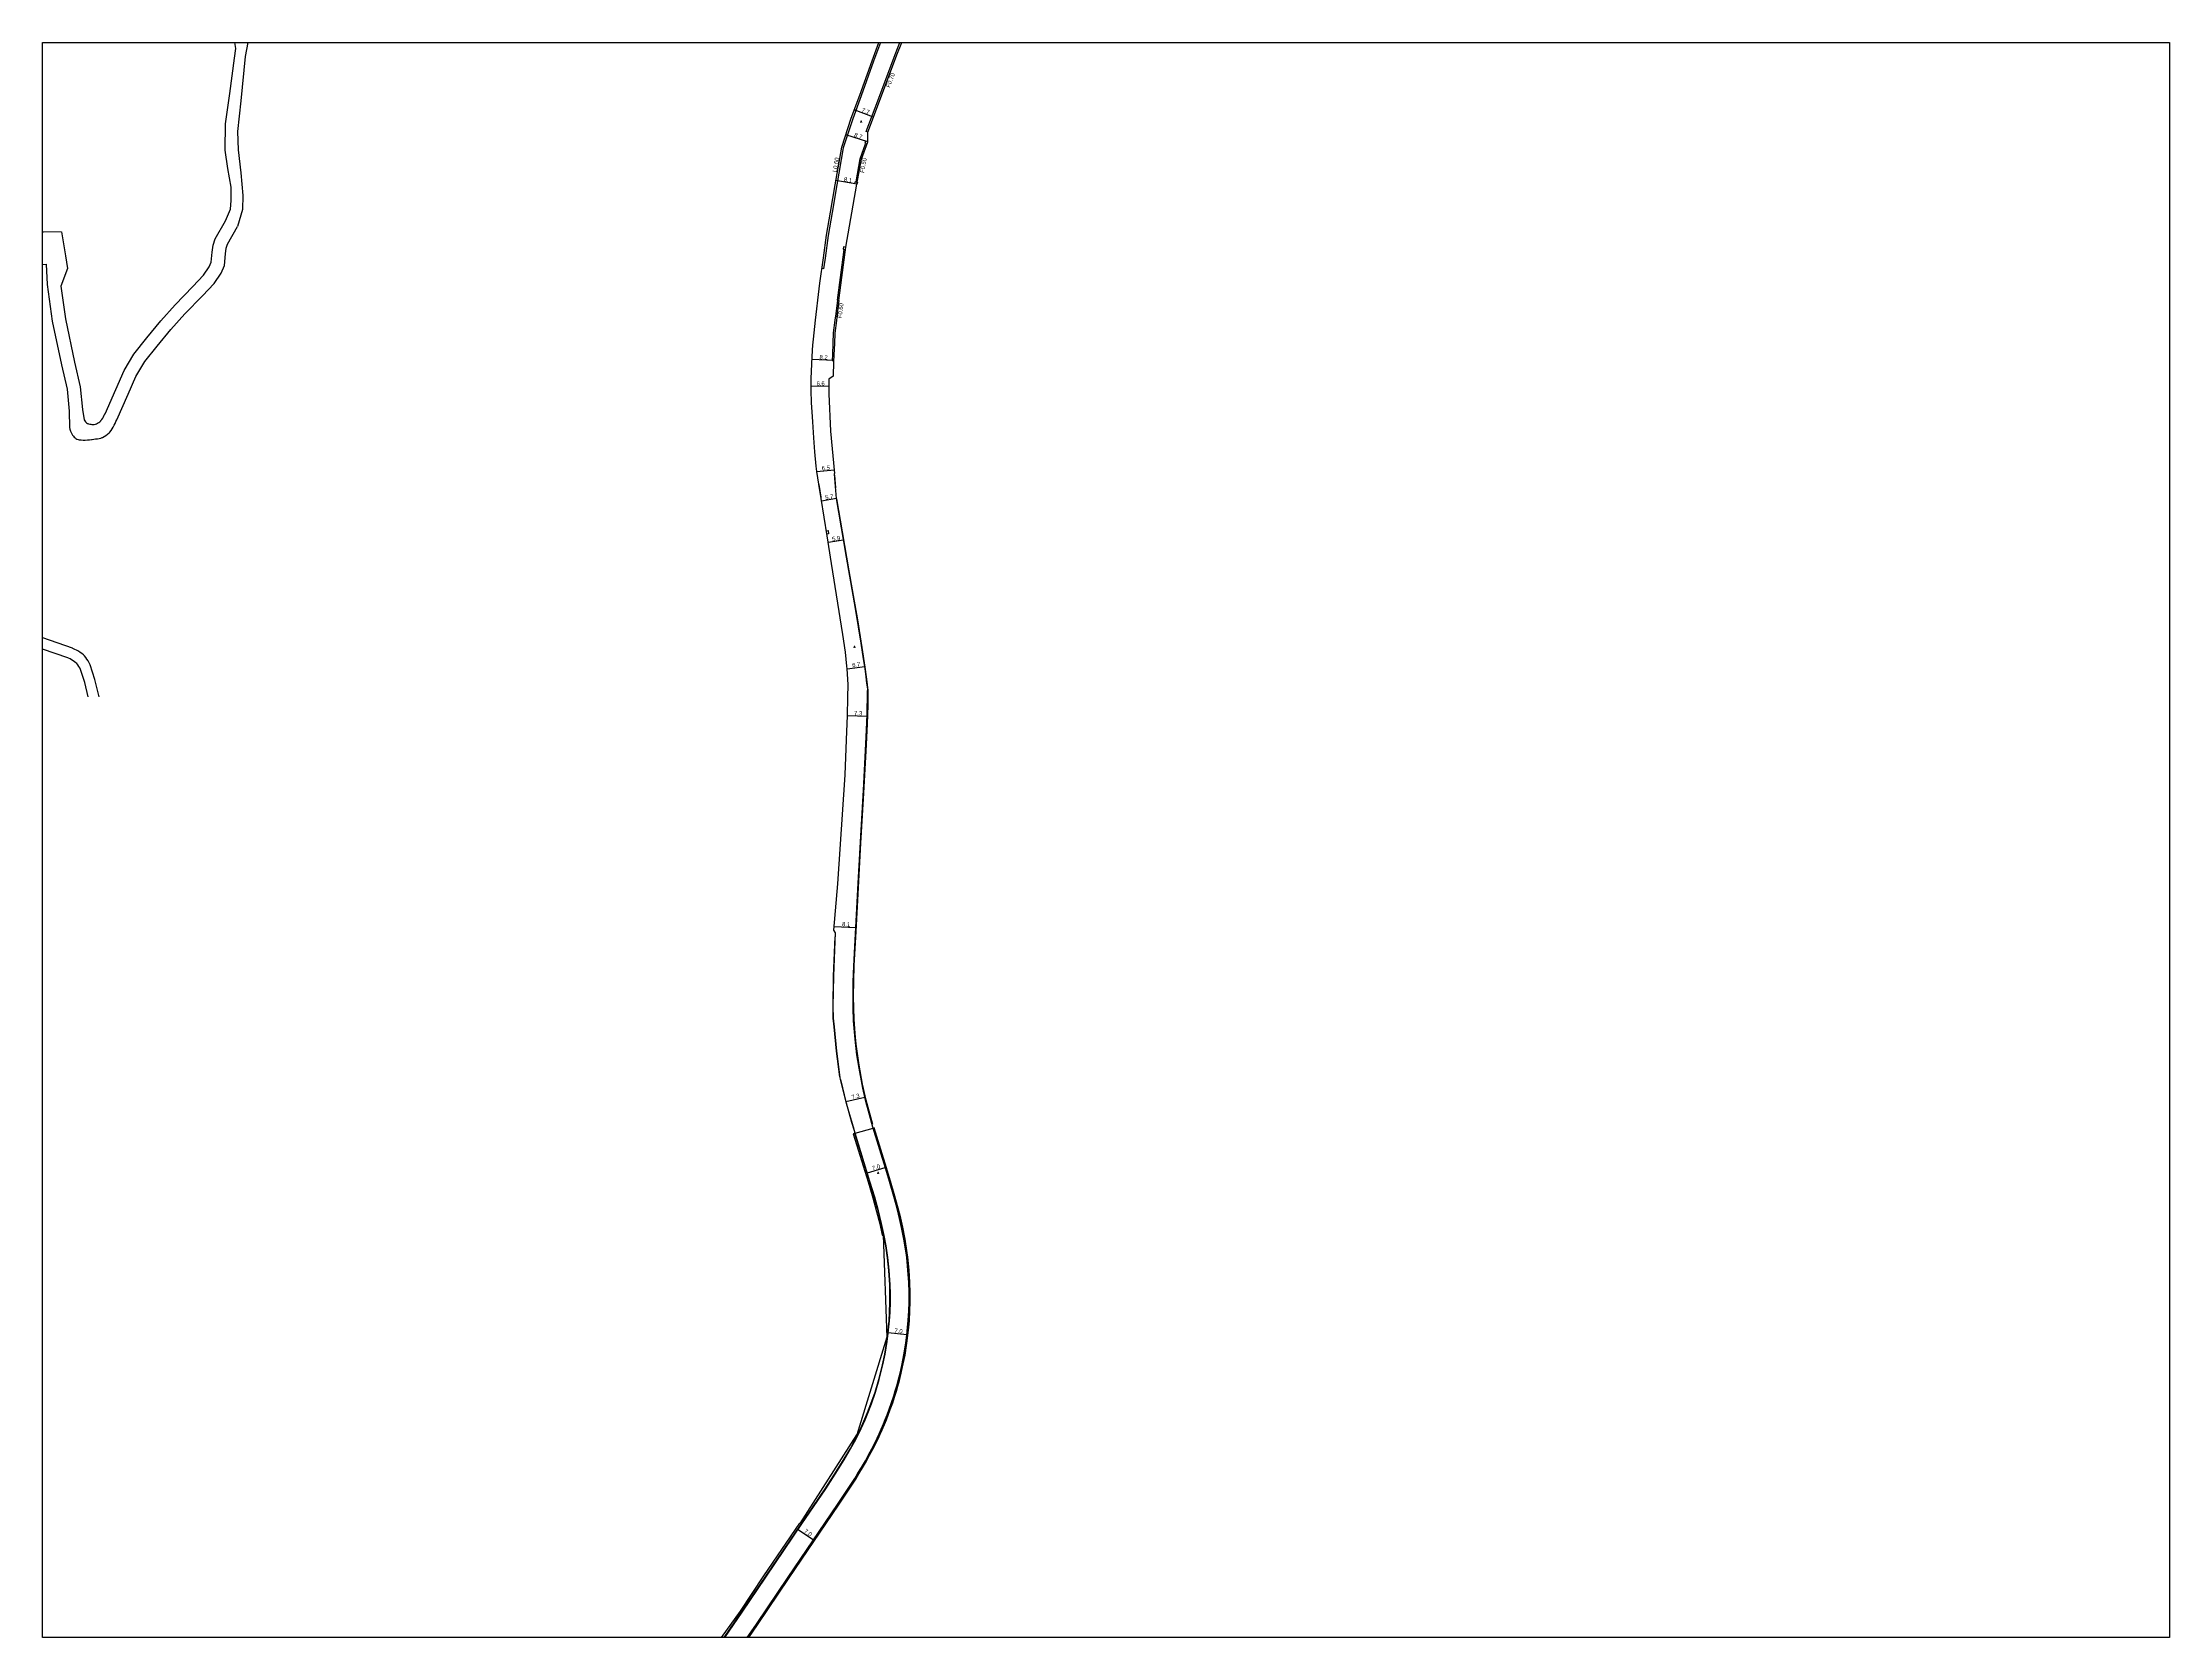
# Model space of a CAD drawing. Header units: metres. Extents: x -29069 to -12000, y -243240 to -120000.
# Drawn here: x -13600 to -12800, y -121200 to -120600 of the extents above; entities that cross this region are included whole.
import ezdxf

# ---------------------------------------------------------------- set-up
doc = ezdxf.new("R2010")
doc.units = ezdxf.units.M
doc.header["$LTSCALE"] = 2.5
for name, color, linetype in [('側溝・桝', 7, 'Continuous'), ('図郭', 7, 'Continuous'), ('幅員', 7, 'Continuous'), ('歩道・分離帯・安全施設', 7, 'Continuous'), ('舗装', 7, 'Continuous'), ('道路', 7, 'Continuous')]:
    doc.layers.add(name, color=color, linetype=linetype)
doc.styles.get("Standard").update_dxf_attribs({"font": ''})
doc.styles.add('YOKO_DECO', font='txt.shx', dxfattribs={"bigfont": 'extfont.shx'})
doc.styles.get('Standard').set_extended_font_data('@MS PGothic')

msp = doc.modelspace()

# ---------------------------------------------------------------- linework, layer by layer
at = {"layer": '側溝・桝'}
for points in [[(-13284.81, -120600), (-13287.44, -120607.04), (-13292.09, -120620.04), (-13295.27, -120628.7), (-13298.84, -120639.57), (-13301.3, -120653.58), (-13303.03, -120663.88), (-13304.51, -120672.61), (-13305.67, -120681.11), (-13306.28, -120685.09), (-13306.85, -120684.99)], [(-13289.53, -120633.66), (-13290.17, -120633.43), (-13285.44, -120620.88), (-13279.28, -120604.46), (-13277.53, -120600)], [(-13294, -120652.42), (-13292.42, -120643.76), (-13290.43, -120638.06)], [(-13300.99, -120696.92), (-13299.87, -120688.37), (-13298.52, -120677.82)], [(-13301.04, -120696.92), (-13301.64, -120702.01), (-13301.97, -120704.49), (-13302.58, -120709.23), (-13302.73, -120713.14), (-13302.93, -120717.42), (-13303.02, -120719.65), (-13302.43, -120719.67)], [(-13301.04, -120696.92), (-13300.99, -120696.92)]]:
    msp.add_lwpolyline(points, dxfattribs=at)
for points in [[(-13290.74, -120637.95), (-13289.92, -120638.23), (-13289.62, -120637.36), (-13290.44, -120637.08)], [(-13294.35, -120652.36), (-13293.52, -120652.51), (-13293.67, -120653.33), (-13294.51, -120653.17)], [(-13298.89, -120677.77), (-13297.99, -120677.88), (-13297.87, -120676.95), (-13298.77, -120676.83)], [(-13305.18, -120783.75), (-13304.56, -120783.63), (-13304.36, -120784.83), (-13304.99, -120784.94)]]:
    msp.add_lwpolyline(points, close=True, dxfattribs=at)
at = {"layer": '図郭'}
msp.add_lwpolyline([(-13600, -120600), (-12800, -120600), (-12800, -121200), (-13600, -121200)], close=True, dxfattribs=at)
at = {"layer": '幅員'}
for points in [[(-13287.41, -120628.04), (-13294.67, -120625.37)], [(-13289.62, -120637.36), (-13297.84, -120634.67)], [(-13293.67, -120653.33), (-13301.6, -120651.94)], [(-13308.79, -120761.37), (-13302.3, -120760.8)], [(-13301.36, -120771.58), (-13307.01, -120772.5)], [(-13298.68, -120787.18), (-13304.47, -120788.12)], [(-13297.39, -120835.59), (-13290.74, -120834.67)], [(-13297.19, -120853.19), (-13289.86, -120853.47)], [(-13302.21, -120932.51), (-13294.14, -120932.94)], [(-13297.82, -120998.34), (-13290.72, -120996.72)], [(-13289.76, -121025.22), (-13283.07, -121023.15)], [(-13281.88, -121085.29), (-13274.9, -121086.06)], [(-13315.76, -121159.34), (-13309.96, -121163.27)]]:
    msp.add_lwpolyline(points, dxfattribs=at)
at = {"layer": '幅員', "flags": 128}
for points in [[(-13302.43, -120719.67), (-13310.6, -120719.21)], [(-13304.27, -120729.26), (-13310.91, -120729.35)]]:
    msp.add_lwpolyline(points, dxfattribs=at)
at = {"layer": '歩道・分離帯・安全施設'}
for points in [[(-13307.99, -120766.21), (-13307.25, -120771.08)], [(-13301.63, -120767.51), (-13302.03, -120762.72)], [(-13287.72, -121007.06), (-13290.27, -120997.88), (-13291.61, -120991.85), (-13292.85, -120984.74), (-13294, -120976.77), (-13294.38, -120972.83), (-13294.78, -120967.39), (-13294.92, -120958.88), (-13294.66, -120947.15), (-13293.98, -120934.46), (-13293.32, -120922.59), (-13292.2, -120901.21), (-13291.25, -120884.51), (-13290.21, -120866.63), (-13289.73, -120856.32), (-13289.48, -120849.37), (-13289.44, -120843.72), (-13289.96, -120839.47), (-13290.62, -120834.99), (-13291.71, -120827.55), (-13293.4, -120817.2), (-13294.96, -120807.99), (-13296.59, -120798.79), (-13299.1, -120784.06), (-13301.23, -120771.7)], [(-13301.99, -120936.42), (-13302.59, -120951.25), (-13302.79, -120962.61), (-13302.69, -120967), (-13302.37, -120970.25), (-13301.5, -120979.42), (-13300.19, -120989.12)], [(-13299.91, -120990.14), (-13297.72, -120999.03), (-13294.85, -121008.84)], [(-13343.61, -121200), (-13336.93, -121190.2), (-13327.9, -121176.89), (-13305.61, -121144.11), (-13301.32, -121137.47), (-13298.47, -121132.86), (-13296.15, -121128.9), (-13294.71, -121126.2), (-13293.43, -121123.74), (-13292.24, -121121.27), (-13290.66, -121117.7), (-13289.67, -121115.36), (-13288.41, -121112.08), (-13286.86, -121107.74), (-13285.43, -121103), (-13284.02, -121097.38), (-13283.23, -121093.41), (-13282.46, -121088.65), (-13282.2, -121086.69), (-13281.61, -121080.93), (-13281.37, -121077.68), (-13281.27, -121073.86), (-13281.26, -121070.71), (-13281.33, -121067.28), (-13281.67, -121061.89), (-13282.18, -121057.13), (-13282.82, -121052.73), (-13283.55, -121048.8), (-13284.57, -121044.24), (-13285.75, -121039.54), (-13287.16, -121034.39), (-13288.88, -121028.62), (-13294.46, -121010.47)], [(-13334.87, -121200), (-13308.95, -121162.1), (-13295.57, -121142.17), (-13293.45, -121138.81), (-13291.38, -121135.37), (-13289.41, -121131.84), (-13287.56, -121128.34), (-13285.79, -121124.72), (-13284.13, -121121.06), (-13282.57, -121117.37), (-13281.15, -121113.64), (-13279.89, -121109.83), (-13278.69, -121106), (-13277.67, -121102.26), (-13276.78, -121098.19), (-13276, -121094.31), (-13275.29, -121090.36), (-13274.75, -121086.32), (-13274.54, -121084.43), (-13274.37, -121082.4), (-13274.08, -121078.37), (-13273.93, -121074.45), (-13273.91, -121070.41), (-13274.01, -121066.44), (-13274.27, -121062.35), (-13274.61, -121058.44), (-13275.13, -121054.45), (-13275.79, -121050.48), (-13276.17, -121048.51), (-13276.52, -121046.54), (-13277.26, -121043.06), (-13278.2, -121039.2), (-13279.8, -121033.39), (-13282.09, -121025.73), (-13287.42, -121008.39)]]:
    msp.add_lwpolyline(points, dxfattribs=at)
at = {"layer": '舗装'}
msp.add_lwpolyline([(-13294.34, -121010.31), (-13287.63, -121008.37)], dxfattribs=at)
at = {"layer": '道路'}
for points in [[(-13600, -120672.24), (-13599.93, -120671.07), (-13592.84, -120671.24), (-13591.42, -120680.21), (-13590.67, -120684.98), (-13593.09, -120691.62), (-13591.39, -120703.95), (-13588, -120720.21), (-13585.84, -120729.55), (-13584.99, -120738.05), (-13584.33, -120741.98), (-13584.09, -120742.36), (-13583.79, -120742.71), (-13583.44, -120743.01), (-13583.06, -120743.27), (-13583.02, -120743.29), (-13582.65, -120743.45), (-13582.25, -120743.56), (-13581.84, -120743.62), (-13581.43, -120743.66), (-13580.99, -120743.67), (-13580.54, -120743.65), (-13580.11, -120743.58), (-13579.75, -120743.47), (-13579.3, -120743.25), (-13578.87, -120742.97), (-13578.47, -120742.65), (-13578.11, -120742.29), (-13578.08, -120742.25), (-13577.69, -120741.78), (-13577.36, -120741.28), (-13577.06, -120740.75), (-13576.78, -120740.21), (-13576.51, -120739.67), (-13576.49, -120739.63), (-13572.49, -120730.56), (-13569.33, -120723.36), (-13565.6, -120717.19), (-13560.75, -120711.11), (-13555.54, -120704.66), (-13550.13, -120698.67), (-13543.42, -120691.84), (-13539.41, -120687.54), (-13537.27, -120684.36), (-13536.52, -120682.58), (-13536.16, -120678.84), (-13535.78, -120676.23), (-13535.04, -120673.89), (-13531.13, -120667.06), (-13529.36, -120662.67), (-13529, -120659.4), (-13529.09, -120654.35), (-13530.32, -120647.34), (-13531.26, -120640.52), (-13531.18, -120630.61), (-13529.52, -120619.21), (-13527.76, -120605.94), (-13527.3, -120602.29), (-13527.69, -120600)], [(-13522.84, -120600), (-13523.75, -120605.28), (-13525.41, -120621.92), (-13526.7, -120633.41), (-13526.41, -120640.33), (-13525.37, -120649.02), (-13524.61, -120657.52), (-13524.79, -120662.75), (-13526.62, -120669.24)], [(-13307.93, -120692.63), (-13307.69, -120690.47), (-13306.24, -120681.02), (-13305.08, -120672.52), (-13303.6, -120663.79), (-13301.87, -120653.48), (-13299.4, -120639.42), (-13295.82, -120628.51), (-13292.63, -120619.84), (-13287.99, -120606.84), (-13285.42, -120600)], [(-13300.46, -120696.99), (-13299.34, -120688.36), (-13297.87, -120676.95), (-13293.67, -120653.33), (-13291.91, -120643.92), (-13289.62, -120637.36), (-13289.53, -120633.66), (-13284.79, -120621.09), (-13278.63, -120604.66), (-13276.8, -120600)], [(-13598.63, -120683.42), (-13598.21, -120691.07), (-13596.32, -120704.81), (-13592.89, -120721.29), (-13590.78, -120730.37), (-13589.95, -120738.72), (-13589.86, -120744.77), (-13589.69, -120745.51), (-13589.44, -120746.23), (-13589.12, -120746.92), (-13588.93, -120747.26), (-13588.68, -120747.67), (-13588.4, -120748.06), (-13588.1, -120748.42), (-13587.76, -120748.75), (-13587.45, -120748.98), (-13587.06, -120749.18), (-13586.65, -120749.32), (-13586.22, -120749.42), (-13585.78, -120749.49), (-13585.5, -120749.52), (-13584.71, -120749.57), (-13583.91, -120749.55), (-13583.12, -120749.49), (-13582.32, -120749.41), (-13581.53, -120749.31), (-13581.3, -120749.28), (-13580.66, -120749.21), (-13580.02, -120749.14), (-13579.38, -120749.06), (-13578.75, -120748.96), (-13578.13, -120748.8), (-13577.53, -120748.59), (-13577.49, -120748.57), (-13576.81, -120748.24), (-13576.16, -120747.84), (-13575.55, -120747.38), (-13574.99, -120746.86), (-13574.69, -120746.55), (-13574.21, -120745.96), (-13573.79, -120745.33), (-13573.4, -120744.68), (-13573.05, -120744), (-13572.71, -120743.31), (-13572.38, -120742.62), (-13572.05, -120741.95), (-13567.81, -120732.34), (-13564.88, -120725.67), (-13561.49, -120720.05), (-13556.87, -120714.26), (-13551.73, -120707.91), (-13546.5, -120702.1), (-13539.82, -120695.31), (-13535.48, -120690.66), (-13532.84, -120686.74), (-13531.62, -120683.82), (-13531.19, -120679.43), (-13530.89, -120677.34), (-13530.44, -120675.91), (-13526.62, -120669.24)], [(-13600, -120683.49), (-13598.63, -120683.42)], [(-13308.97, -120759.38), (-13309.46, -120754.03), (-13309.88, -120748.67), (-13310.31, -120742.67), (-13310.45, -120740.79), (-13310.74, -120735.47), (-13310.89, -120730.86), (-13310.94, -120726.52), (-13310.69, -120720.86), (-13310.4, -120715.7), (-13310.26, -120713.9), (-13310.04, -120711.64), (-13309.27, -120704.49), (-13307.93, -120692.63)], [(-13300.46, -120696.99), (-13301.06, -120702.08), (-13301.38, -120704.57), (-13301.99, -120709.28), (-13302.15, -120713.16), (-13302.34, -120717.45), (-13302.45, -120720.07), (-13302.68, -120725.51), (-13304.25, -120726.61), (-13304.3, -120732.14), (-13303.59, -120746.19), (-13302.17, -120762.18)], [(-13307.97, -120766.19), (-13308.79, -120761.37), (-13308.97, -120759.38)], [(-13334.91, -121200), (-13331.47, -121194.96), (-13319.53, -121177.37), (-13300.98, -121150.04), (-13296.23, -121142.88), (-13294.49, -121140.18), (-13293.31, -121138.24), (-13291.96, -121136), (-13290.52, -121133.52), (-13289.28, -121131.26), (-13288.07, -121129.01), (-13286.86, -121126.66), (-13286.09, -121125.04), (-13285.32, -121123.38), (-13284.54, -121121.67), (-13283.69, -121119.68), (-13283, -121117.99), (-13282.31, -121116.24), (-13281.56, -121114.17), (-13280.63, -121111.58), (-13279.83, -121109.11), (-13279.24, -121107.21), (-13278.72, -121105.38), (-13278.13, -121103.29), (-13277.43, -121100.52), (-13276.66, -121097.05), (-13276, -121093.7), (-13275.3, -121089.22), (-13274.93, -121086.33), (-13274.61, -121083.43), (-13274.4, -121080.76), (-13274.18, -121077.14), (-13274.08, -121073.85), (-13274.08, -121070.27), (-13274.2, -121066.45), (-13274.51, -121061.87), (-13274.95, -121057.01), (-13275.29, -121054.53), (-13276, -121050.21), (-13276.87, -121045.77), (-13277.64, -121042.38), (-13278.57, -121038.6), (-13279.8, -121034.08), (-13281.43, -121028.53), (-13282.97, -121023.47), (-13285.1, -121016.56), (-13287.75, -121007.97), (-13289.34, -121002.03), (-13290.34, -120998.41), (-13291.49, -120993.33), (-13292.89, -120985.86), (-13293.7, -120980.79), (-13294.38, -120974.96), (-13294.93, -120968), (-13295.07, -120963.17), (-13295.11, -120958.99), (-13295.08, -120953.36), (-13294.89, -120947.51), (-13294.52, -120940.09), (-13293.23, -120916.18), (-13292.12, -120896.31), (-13291.27, -120881.26), (-13290.17, -120861.37), (-13289.83, -120852.81), (-13289.66, -120844.31), (-13289.63, -120843.17), (-13289.9, -120840.95), (-13290.35, -120837.51), (-13290.74, -120834.67), (-13291.15, -120831.8), (-13292.09, -120825.94), (-13294.25, -120812.85), (-13297.57, -120793.64), (-13301.36, -120771.58), (-13302.01, -120764.05), (-13302.17, -120762.18)], [(-13301.74, -120934.97), (-13302.33, -120933.93), (-13300.84, -120916.47), (-13298.16, -120875.52), (-13297.55, -120862.29), (-13297.19, -120853.19), (-13297.09, -120846.41), (-13297.04, -120841.55), (-13297.39, -120835.59), (-13297.44, -120834.64), (-13297.93, -120829.3), (-13299, -120822.64), (-13303.2, -120795.99), (-13304.88, -120785.61), (-13307.17, -120771.48), (-13307.97, -120766.19)], [(-13578.71, -120846.12), (-13580.27, -120839.66), (-13582.09, -120834.07), (-13582.46, -120833.36), (-13582.85, -120832.66), (-13583.28, -120831.99), (-13583.75, -120831.34), (-13584.27, -120830.74), (-13584.62, -120830.38), (-13585.21, -120829.88), (-13585.84, -120829.42), (-13586.5, -120829.01), (-13587.19, -120828.64), (-13587.89, -120828.28), (-13588.59, -120827.95), (-13588.75, -120827.87), (-13599.9, -120823.94), (-13600, -120823.89)], [(-13582.82, -120846.12), (-13584.13, -120840.75), (-13585.72, -120835.86), (-13586.02, -120835.28), (-13586.36, -120834.7), (-13586.73, -120834.16), (-13587.14, -120833.65), (-13587.44, -120833.35), (-13587.95, -120832.92), (-13588.49, -120832.54), (-13589.07, -120832.21), (-13589.67, -120831.9), (-13590.27, -120831.6), (-13590.48, -120831.51), (-13600, -120828.15)], [(-13343.4, -121200), (-13336.89, -121190.5), (-13327.99, -121177.35), (-13314.36, -121157.28), (-13305.39, -121144.03), (-13300.96, -121137.24), (-13298.45, -121133.2), (-13296.08, -121129.08), (-13294.59, -121126.38), (-13293.36, -121123.99), (-13292.08, -121121.34), (-13290.62, -121118.09), (-13289.58, -121115.62), (-13288.24, -121112.16), (-13286.74, -121107.78), (-13285.29, -121102.98), (-13283.91, -121097.47), (-13283.08, -121093.43), (-13282.29, -121088.71), (-13282.02, -121086.62), (-13281.43, -121080.93), (-13281.2, -121077.67), (-13281.1, -121073.78), (-13281.06, -121070.65), (-13281.16, -121067.32), (-13281.5, -121061.86), (-13282, -121057.08), (-13282.66, -121052.66), (-13283.39, -121048.75), (-13284.38, -121044.23), (-13285.57, -121039.52), (-13287, -121034.36), (-13288.77, -121028.42), (-13294.34, -121010.31), (-13294.6, -121009.46), (-13295.56, -121006.22), (-13297.65, -120999), (-13299.84, -120990.12), (-13299.93, -120989.35), (-13301.27, -120979.41), (-13302.14, -120970.23), (-13302.47, -120966.99), (-13302.57, -120962.6), (-13302.37, -120951.23), (-13301.74, -120934.97)], [(-13295.04, -121010.53), (-13289.48, -121028.64), (-13287.7, -121034.57), (-13286.28, -121039.7), (-13285.09, -121044.4), (-13284.16, -121048.69), (-13283.8, -121048.61), (-13282.44, -121087.06), (-13293.72, -121123.83), (-13293.87, -121123.75), (-13315.1, -121157.09), (-13315.3, -121156.96), (-13328.78, -121176.81), (-13337.65, -121190.1), (-13344.7, -121200)], [(-13343.4, -121200), (-13336.89, -121190.5), (-13327.99, -121177.35), (-13314.36, -121157.28), (-13305.39, -121144.03), (-13300.96, -121137.24), (-13298.45, -121133.2), (-13296.08, -121129.08), (-13294.59, -121126.38), (-13293.36, -121123.99), (-13292.08, -121121.34), (-13290.62, -121118.09), (-13289.58, -121115.62), (-13288.24, -121112.16), (-13286.74, -121107.78), (-13285.29, -121102.98), (-13283.91, -121097.47), (-13283.08, -121093.43), (-13282.29, -121088.71), (-13282.02, -121086.62), (-13281.43, -121080.93), (-13281.2, -121077.67), (-13281.1, -121073.78), (-13281.06, -121070.65), (-13281.16, -121067.32), (-13281.5, -121061.86), (-13282, -121057.08), (-13282.66, -121052.66), (-13283.39, -121048.75), (-13284.38, -121044.23), (-13285.57, -121039.52), (-13287, -121034.36), (-13288.77, -121028.42), (-13294.34, -121010.31), (-13287.63, -121008.37)], [(-13343.4, -121200), (-13336.89, -121190.5), (-13327.99, -121177.35), (-13314.36, -121157.28), (-13305.39, -121144.03), (-13300.96, -121137.24), (-13298.45, -121133.2), (-13296.08, -121129.08), (-13294.59, -121126.38), (-13293.36, -121123.99), (-13292.08, -121121.34), (-13290.62, -121118.09), (-13289.58, -121115.62), (-13288.24, -121112.16), (-13286.74, -121107.78), (-13285.29, -121102.98), (-13283.91, -121097.47), (-13283.08, -121093.43), (-13282.29, -121088.71), (-13282.02, -121086.62), (-13281.43, -121080.93), (-13281.2, -121077.67), (-13281.1, -121073.78), (-13281.06, -121070.65), (-13281.16, -121067.32), (-13281.5, -121061.86), (-13282, -121057.08), (-13282.66, -121052.66), (-13283.39, -121048.75), (-13284.38, -121044.23), (-13285.57, -121039.52), (-13287, -121034.36), (-13288.77, -121028.42), (-13294.34, -121010.31), (-13295.04, -121010.53)], [(-13334.39, -121200), (-13331.11, -121195.2), (-13319.17, -121177.61), (-13300.62, -121150.27), (-13295.87, -121143.11), (-13294.12, -121140.4), (-13292.94, -121138.46), (-13291.58, -121136.21), (-13290.14, -121133.72), (-13288.9, -121131.46), (-13287.68, -121129.2), (-13286.47, -121126.84), (-13285.69, -121125.22), (-13284.92, -121123.55), (-13284.15, -121121.83), (-13283.28, -121119.83), (-13282.6, -121118.14), (-13281.9, -121116.38), (-13281.15, -121114.3), (-13280.22, -121111.71), (-13279.42, -121109.23), (-13278.83, -121107.32), (-13278.3, -121105.49), (-13277.71, -121103.39), (-13277.01, -121100.61), (-13276.24, -121097.12), (-13275.57, -121093.77), (-13274.87, -121089.27), (-13274.5, -121086.37), (-13274.18, -121083.45), (-13273.96, -121080.78), (-13273.75, -121077.14), (-13273.64, -121073.85), (-13273.64, -121070.25), (-13273.76, -121066.41), (-13274.08, -121061.82), (-13274.52, -121056.94), (-13274.86, -121054.45), (-13275.57, -121050.12), (-13276.44, -121045.66), (-13277.21, -121042.26), (-13278.15, -121038.47), (-13279.38, -121033.95), (-13281.02, -121028.39), (-13282.56, -121023.32), (-13284.69, -121016.42), (-13287.21, -121008.24), (-13287.63, -121008.37), (-13285.1, -121016.56), (-13282.97, -121023.47), (-13281.43, -121028.53), (-13279.8, -121034.08), (-13278.57, -121038.6), (-13277.64, -121042.38), (-13276.87, -121045.77), (-13276, -121050.21), (-13275.29, -121054.53), (-13274.95, -121057.01), (-13274.51, -121061.87), (-13274.2, -121066.45), (-13274.08, -121070.27), (-13274.08, -121073.85), (-13274.18, -121077.14), (-13274.4, -121080.76), (-13274.61, -121083.43), (-13274.93, -121086.33), (-13275.3, -121089.22), (-13276, -121093.7), (-13276.66, -121097.05), (-13277.43, -121100.52), (-13278.13, -121103.29), (-13278.72, -121105.38), (-13279.24, -121107.21), (-13279.83, -121109.11), (-13280.63, -121111.58), (-13281.56, -121114.17), (-13282.31, -121116.24), (-13283, -121117.99), (-13283.69, -121119.68), (-13284.54, -121121.67), (-13285.32, -121123.38), (-13286.09, -121125.04), (-13286.86, -121126.66), (-13288.07, -121129.01), (-13289.28, -121131.26), (-13290.52, -121133.52), (-13291.96, -121136), (-13293.31, -121138.24), (-13294.49, -121140.18), (-13296.23, -121142.88), (-13300.98, -121150.04), (-13319.53, -121177.37), (-13331.47, -121194.96), (-13334.91, -121200)], [(-13287.63, -121008.37), (-13285.1, -121016.56), (-13282.97, -121023.47), (-13281.43, -121028.53), (-13279.8, -121034.08), (-13278.57, -121038.6), (-13277.64, -121042.38), (-13276.87, -121045.77), (-13276, -121050.21), (-13275.29, -121054.53), (-13274.95, -121057.01), (-13274.51, -121061.87), (-13274.2, -121066.45), (-13274.08, -121070.27), (-13274.08, -121073.85), (-13274.18, -121077.14), (-13274.4, -121080.76), (-13274.61, -121083.43), (-13274.93, -121086.33), (-13275.3, -121089.22), (-13276, -121093.7), (-13276.66, -121097.05), (-13277.43, -121100.52), (-13278.13, -121103.29), (-13278.72, -121105.38), (-13279.24, -121107.21), (-13279.83, -121109.11), (-13280.63, -121111.58), (-13281.56, -121114.17), (-13282.31, -121116.24), (-13283, -121117.99), (-13283.69, -121119.68), (-13284.54, -121121.67), (-13285.32, -121123.38), (-13286.09, -121125.04), (-13286.86, -121126.66), (-13288.07, -121129.01), (-13289.28, -121131.26), (-13290.52, -121133.52), (-13291.96, -121136), (-13293.31, -121138.24), (-13294.49, -121140.18), (-13296.23, -121142.88), (-13300.98, -121150.04), (-13319.53, -121177.37), (-13331.47, -121194.96), (-13334.91, -121200)]]:
    msp.add_lwpolyline(points, dxfattribs=at)

# ---------------------------------------------------------------- texts
at = {"layer": '側溝・桝'}
for s, rotation, p in [('F0.70', 69.46323, (-13281.31, -120617.09)), ('L0.60', 80.03647, (-13301.31, -120648.86)), ('F0.50', 79.4259, (-13291.01, -120649.15)), ('F0.60', 82.5648, (-13299.41, -120703.76))]:
    msp.add_text(s, height=1.6, rotation=rotation, dxfattribs=at).set_placement(p)
at = {"layer": '幅員'}
for s, rotation, p in [('7.7', 339.82163, (-13292.13, -120626.04)), ('8.7', 341.84301, (-13294.86, -120635.38)), ('8.1', 350.03647, (-13298.7, -120652.19)), ('8.2', 356.80848, (-13307.79, -120719.12)), ('6.6', 0.73298, (-13308.86, -120729.07)), ('6.5', 5.01363, (-13306.84, -120760.95)), ('5.7', 9.21997, (-13305.47, -120772)), ('5.9', 9.20396, (-13302.88, -120787.6)), ('6.7', 7.94076, (-13295.35, -120835.06)), ('7.3', 357.78675, (-13294.78, -120853.03)), ('8.1', 356.91728, (-13299.29, -120932.42)), ('7.3', 12.78826, (-13295.56, -120997.57)), ('7.0', 17.1475, (-13287.71, -121024.32)), ('7.0', 353.76759, (-13279.64, -121085.29)), ('7.0', 325.83403, (-13313.78, -121160.38))]:
    msp.add_text(s, height=1.6, rotation=rotation, dxfattribs=at).set_placement(p)
at = {"layer": '舗装', "style": 'YOKO_DECO'}
for p in [(-13292.4, -120630.04, 6.65), (-13294.89, -120827.71, 7.15), (-13285.96, -121025.59, 13.38)]:
    msp.add_text('A', height=0.75, dxfattribs=at).set_placement(p)

doc.saveas('drawing.dxf')
